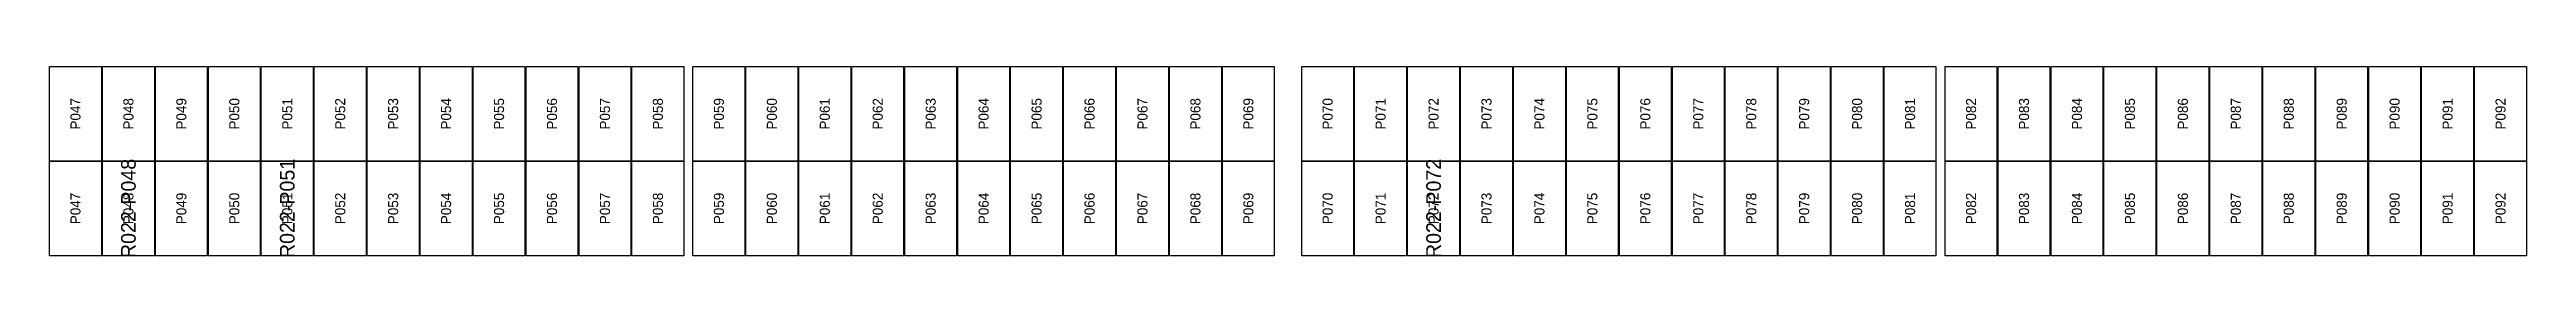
# Model space of a CAD drawing. Extents: x 296295 to 296770, y 651564 to 652121.
# Drawn here: x 296399.6 to 296453.8, y 652035.4 to 652039.6 of the extents above; entities that cross this region are included whole.
import ezdxf
from ezdxf.enums import TextEntityAlignment as Align

# ---------------------------------------------------------------- set-up
doc = ezdxf.new("R2010")
doc.units = 0

msp = doc.modelspace()

# ---------------------------------------------------------------- texts
at = {"layer": 'DEFECT_LABELS'}
for s, p in [('R022-P048', (296401.351, 652036.456)), ('R022-P051', (296404.825, 652036.456)), ('R022-P072', (296429.895, 652036.456))]:
    msp.add_text(s, height=0.32, rotation=90, dxfattribs=at).set_placement(p, align=Align.MIDDLE_CENTER)
at = {"layer": 'PANEL_POSITION'}
for s, p in [('P047', (296400.193, 652038.519)), ('P048', (296401.351, 652038.519)), ('P049', (296402.509, 652038.519)), ('P050', (296403.667, 652038.519)), ('P051', (296404.825, 652038.519)), ('P052', (296405.983, 652038.519)), ('P053', (296407.141, 652038.519)), ('P054', (296408.299, 652038.519)), ('P055', (296409.457, 652038.519)), ('P056', (296410.615, 652038.519)), ('P057', (296411.773, 652038.519)), ('P058', (296412.931, 652038.519)), ('P059', (296414.265, 652038.519)), ('P060', (296415.423, 652038.519)), ('P061', (296416.581, 652038.519)), ('P062', (296417.739, 652038.519)), ('P063', (296418.897, 652038.519)), ('P064', (296420.055, 652038.519)), ('P065', (296421.213, 652038.519)), ('P066', (296422.371, 652038.519)), ('P067', (296423.529, 652038.519)), ('P068', (296424.687, 652038.519)), ('P069', (296425.845, 652038.519)), ('P070', (296427.579, 652038.519)), ('P071', (296428.737, 652038.519)), ('P072', (296429.895, 652038.519)), ('P073', (296431.053, 652038.519)), ('P074', (296432.211, 652038.519)), ('P075', (296433.369, 652038.519)), ('P076', (296434.527, 652038.519)), ('P077', (296435.685, 652038.519)), ('P078', (296436.843, 652038.519)), ('P079', (296438.001, 652038.519)), ('P080', (296439.159, 652038.519)), ('P081', (296440.317, 652038.519)), ('P082', (296441.651, 652038.519)), ('P083', (296442.809, 652038.519)), ('P084', (296443.967, 652038.519)), ('P085', (296445.125, 652038.519)), ('P086', (296446.283, 652038.519)), ('P087', (296447.441, 652038.519)), ('P088', (296448.599, 652038.519)), ('P089', (296449.757, 652038.519)), ('P090', (296450.915, 652038.519)), ('P091', (296452.073, 652038.519)), ('P092', (296453.231, 652038.519)), ('P047', (296400.193, 652036.456)), ('P048', (296401.351, 652036.456)), ('P049', (296402.509, 652036.456)), ('P050', (296403.667, 652036.456)), ('P051', (296404.825, 652036.456)), ('P052', (296405.983, 652036.456)), ('P053', (296407.141, 652036.456)), ('P054', (296408.299, 652036.456)), ('P055', (296409.457, 652036.456)), ('P056', (296410.615, 652036.456)), ('P057', (296411.773, 652036.456)), ('P058', (296412.931, 652036.456)), ('P059', (296414.265, 652036.456)), ('P060', (296415.423, 652036.456)), ('P061', (296416.581, 652036.456)), ('P062', (296417.739, 652036.456)), ('P063', (296418.897, 652036.456)), ('P064', (296420.055, 652036.456)), ('P065', (296421.213, 652036.456)), ('P066', (296422.371, 652036.456)), ('P067', (296423.529, 652036.456)), ('P068', (296424.687, 652036.456)), ('P069', (296425.845, 652036.456)), ('P070', (296427.579, 652036.456)), ('P071', (296428.737, 652036.456)), ('P072', (296429.895, 652036.456)), ('P073', (296431.053, 652036.456)), ('P074', (296432.211, 652036.456)), ('P075', (296433.369, 652036.456)), ('P076', (296434.527, 652036.456)), ('P077', (296435.685, 652036.456)), ('P078', (296436.843, 652036.456)), ('P079', (296438.001, 652036.456)), ('P080', (296439.159, 652036.456)), ('P081', (296440.317, 652036.456)), ('P082', (296441.651, 652036.456)), ('P083', (296442.809, 652036.456)), ('P084', (296443.967, 652036.456)), ('P085', (296445.125, 652036.456)), ('P086', (296446.283, 652036.456)), ('P087', (296447.441, 652036.456)), ('P088', (296448.599, 652036.456)), ('P089', (296449.757, 652036.456)), ('P090', (296450.915, 652036.456)), ('P091', (296452.073, 652036.456)), ('P092', (296453.231, 652036.456))]:
    msp.add_text(s, height=0.22, rotation=90, dxfattribs=at).set_placement(p, align=Align.MIDDLE_CENTER)

# ---------------------------------------------------------------- linework, layer by layer
at = {"layer": 'DEFECTIVE_PANELS'}
for points in [[(296400.784, 652037.488), (296401.918, 652037.488), (296401.918, 652035.425), (296400.784, 652035.425)], [(296404.258, 652037.488), (296405.392, 652037.488), (296405.392, 652035.425), (296404.258, 652035.425)], [(296429.328, 652037.488), (296430.462, 652037.488), (296430.462, 652035.425), (296429.328, 652035.425)]]:
    msp.add_lwpolyline(points, close=True, dxfattribs=at)
at = {"layer": 'PANELS_MASTER'}
for points in [[(296399.626, 652039.551), (296400.76, 652039.551), (296400.76, 652037.488), (296399.626, 652037.488)], [(296400.784, 652039.551), (296401.918, 652039.551), (296401.918, 652037.488), (296400.784, 652037.488)], [(296401.942, 652039.551), (296403.076, 652039.551), (296403.076, 652037.488), (296401.942, 652037.488)], [(296403.1, 652039.551), (296404.234, 652039.551), (296404.234, 652037.488), (296403.1, 652037.488)], [(296404.258, 652039.551), (296405.392, 652039.551), (296405.392, 652037.488), (296404.258, 652037.488)], [(296405.416, 652039.551), (296406.55, 652039.551), (296406.55, 652037.488), (296405.416, 652037.488)], [(296406.574, 652039.551), (296407.708, 652039.551), (296407.708, 652037.488), (296406.574, 652037.488)], [(296407.732, 652039.551), (296408.866, 652039.551), (296408.866, 652037.488), (296407.732, 652037.488)], [(296408.89, 652039.551), (296410.024, 652039.551), (296410.024, 652037.488), (296408.89, 652037.488)], [(296410.048, 652039.551), (296411.182, 652039.551), (296411.182, 652037.488), (296410.048, 652037.488)], [(296411.206, 652039.551), (296412.34, 652039.551), (296412.34, 652037.488), (296411.206, 652037.488)], [(296412.364, 652039.551), (296413.498, 652039.551), (296413.498, 652037.488), (296412.364, 652037.488)], [(296413.698, 652039.551), (296414.832, 652039.551), (296414.832, 652037.488), (296413.698, 652037.488)], [(296414.856, 652039.551), (296415.99, 652039.551), (296415.99, 652037.488), (296414.856, 652037.488)], [(296416.014, 652039.551), (296417.148, 652039.551), (296417.148, 652037.488), (296416.014, 652037.488)], [(296417.172, 652039.551), (296418.306, 652039.551), (296418.306, 652037.488), (296417.172, 652037.488)], [(296418.33, 652039.551), (296419.464, 652039.551), (296419.464, 652037.488), (296418.33, 652037.488)], [(296419.488, 652039.551), (296420.622, 652039.551), (296420.622, 652037.488), (296419.488, 652037.488)], [(296420.646, 652039.551), (296421.78, 652039.551), (296421.78, 652037.488), (296420.646, 652037.488)], [(296421.804, 652039.551), (296422.938, 652039.551), (296422.938, 652037.488), (296421.804, 652037.488)], [(296422.962, 652039.551), (296424.096, 652039.551), (296424.096, 652037.488), (296422.962, 652037.488)], [(296424.12, 652039.551), (296425.254, 652039.551), (296425.254, 652037.488), (296424.12, 652037.488)], [(296425.278, 652039.551), (296426.412, 652039.551), (296426.412, 652037.488), (296425.278, 652037.488)], [(296427.012, 652039.551), (296428.146, 652039.551), (296428.146, 652037.488), (296427.012, 652037.488)], [(296428.17, 652039.551), (296429.304, 652039.551), (296429.304, 652037.488), (296428.17, 652037.488)], [(296429.328, 652039.551), (296430.462, 652039.551), (296430.462, 652037.488), (296429.328, 652037.488)], [(296430.486, 652039.551), (296431.62, 652039.551), (296431.62, 652037.488), (296430.486, 652037.488)], [(296431.644, 652039.551), (296432.778, 652039.551), (296432.778, 652037.488), (296431.644, 652037.488)], [(296432.802, 652039.551), (296433.936, 652039.551), (296433.936, 652037.488), (296432.802, 652037.488)], [(296433.96, 652039.551), (296435.094, 652039.551), (296435.094, 652037.488), (296433.96, 652037.488)], [(296435.118, 652039.551), (296436.252, 652039.551), (296436.252, 652037.488), (296435.118, 652037.488)], [(296436.276, 652039.551), (296437.41, 652039.551), (296437.41, 652037.488), (296436.276, 652037.488)], [(296437.434, 652039.551), (296438.568, 652039.551), (296438.568, 652037.488), (296437.434, 652037.488)], [(296438.592, 652039.551), (296439.726, 652039.551), (296439.726, 652037.488), (296438.592, 652037.488)], [(296439.75, 652039.551), (296440.884, 652039.551), (296440.884, 652037.488), (296439.75, 652037.488)], [(296441.084, 652039.551), (296442.218, 652039.551), (296442.218, 652037.488), (296441.084, 652037.488)], [(296442.242, 652039.551), (296443.376, 652039.551), (296443.376, 652037.488), (296442.242, 652037.488)], [(296443.4, 652039.551), (296444.534, 652039.551), (296444.534, 652037.488), (296443.4, 652037.488)], [(296444.558, 652039.551), (296445.692, 652039.551), (296445.692, 652037.488), (296444.558, 652037.488)], [(296445.716, 652039.551), (296446.85, 652039.551), (296446.85, 652037.488), (296445.716, 652037.488)], [(296446.874, 652039.551), (296448.008, 652039.551), (296448.008, 652037.488), (296446.874, 652037.488)], [(296448.032, 652039.551), (296449.166, 652039.551), (296449.166, 652037.488), (296448.032, 652037.488)], [(296449.19, 652039.551), (296450.324, 652039.551), (296450.324, 652037.488), (296449.19, 652037.488)], [(296450.348, 652039.551), (296451.482, 652039.551), (296451.482, 652037.488), (296450.348, 652037.488)], [(296451.506, 652039.551), (296452.64, 652039.551), (296452.64, 652037.488), (296451.506, 652037.488)], [(296452.664, 652039.551), (296453.798, 652039.551), (296453.798, 652037.488), (296452.664, 652037.488)], [(296399.626, 652037.488), (296400.76, 652037.488), (296400.76, 652035.425), (296399.626, 652035.425)], [(296401.942, 652037.488), (296403.076, 652037.488), (296403.076, 652035.425), (296401.942, 652035.425)], [(296403.1, 652037.488), (296404.234, 652037.488), (296404.234, 652035.425), (296403.1, 652035.425)], [(296405.416, 652037.488), (296406.55, 652037.488), (296406.55, 652035.425), (296405.416, 652035.425)], [(296406.574, 652037.488), (296407.708, 652037.488), (296407.708, 652035.425), (296406.574, 652035.425)], [(296407.732, 652037.488), (296408.866, 652037.488), (296408.866, 652035.425), (296407.732, 652035.425)], [(296408.89, 652037.488), (296410.024, 652037.488), (296410.024, 652035.425), (296408.89, 652035.425)], [(296410.048, 652037.488), (296411.182, 652037.488), (296411.182, 652035.425), (296410.048, 652035.425)], [(296411.206, 652037.488), (296412.34, 652037.488), (296412.34, 652035.425), (296411.206, 652035.425)], [(296412.364, 652037.488), (296413.498, 652037.488), (296413.498, 652035.425), (296412.364, 652035.425)], [(296413.698, 652037.488), (296414.832, 652037.488), (296414.832, 652035.425), (296413.698, 652035.425)], [(296414.856, 652037.488), (296415.99, 652037.488), (296415.99, 652035.425), (296414.856, 652035.425)], [(296416.014, 652037.488), (296417.148, 652037.488), (296417.148, 652035.425), (296416.014, 652035.425)], [(296417.172, 652037.488), (296418.306, 652037.488), (296418.306, 652035.425), (296417.172, 652035.425)], [(296418.33, 652037.488), (296419.464, 652037.488), (296419.464, 652035.425), (296418.33, 652035.425)], [(296419.488, 652037.488), (296420.622, 652037.488), (296420.622, 652035.425), (296419.488, 652035.425)], [(296420.646, 652037.488), (296421.78, 652037.488), (296421.78, 652035.425), (296420.646, 652035.425)], [(296421.804, 652037.488), (296422.938, 652037.488), (296422.938, 652035.425), (296421.804, 652035.425)], [(296422.962, 652037.488), (296424.096, 652037.488), (296424.096, 652035.425), (296422.962, 652035.425)], [(296424.12, 652037.488), (296425.254, 652037.488), (296425.254, 652035.425), (296424.12, 652035.425)], [(296425.278, 652037.488), (296426.412, 652037.488), (296426.412, 652035.425), (296425.278, 652035.425)], [(296427.012, 652037.488), (296428.146, 652037.488), (296428.146, 652035.425), (296427.012, 652035.425)], [(296428.17, 652037.488), (296429.304, 652037.488), (296429.304, 652035.425), (296428.17, 652035.425)], [(296430.486, 652037.488), (296431.62, 652037.488), (296431.62, 652035.425), (296430.486, 652035.425)], [(296431.644, 652037.488), (296432.778, 652037.488), (296432.778, 652035.425), (296431.644, 652035.425)], [(296432.802, 652037.488), (296433.936, 652037.488), (296433.936, 652035.425), (296432.802, 652035.425)], [(296433.96, 652037.488), (296435.094, 652037.488), (296435.094, 652035.425), (296433.96, 652035.425)], [(296435.118, 652037.488), (296436.252, 652037.488), (296436.252, 652035.425), (296435.118, 652035.425)], [(296436.276, 652037.488), (296437.41, 652037.488), (296437.41, 652035.425), (296436.276, 652035.425)], [(296437.434, 652037.488), (296438.568, 652037.488), (296438.568, 652035.425), (296437.434, 652035.425)], [(296438.592, 652037.488), (296439.726, 652037.488), (296439.726, 652035.425), (296438.592, 652035.425)], [(296439.75, 652037.488), (296440.884, 652037.488), (296440.884, 652035.425), (296439.75, 652035.425)], [(296441.084, 652037.488), (296442.218, 652037.488), (296442.218, 652035.425), (296441.084, 652035.425)], [(296442.242, 652037.488), (296443.376, 652037.488), (296443.376, 652035.425), (296442.242, 652035.425)], [(296443.4, 652037.488), (296444.534, 652037.488), (296444.534, 652035.425), (296443.4, 652035.425)], [(296444.558, 652037.488), (296445.692, 652037.488), (296445.692, 652035.425), (296444.558, 652035.425)], [(296445.716, 652037.488), (296446.85, 652037.488), (296446.85, 652035.425), (296445.716, 652035.425)], [(296446.874, 652037.488), (296448.008, 652037.488), (296448.008, 652035.425), (296446.874, 652035.425)], [(296448.032, 652037.488), (296449.166, 652037.488), (296449.166, 652035.425), (296448.032, 652035.425)], [(296449.19, 652037.488), (296450.324, 652037.488), (296450.324, 652035.425), (296449.19, 652035.425)], [(296450.348, 652037.488), (296451.482, 652037.488), (296451.482, 652035.425), (296450.348, 652035.425)], [(296451.506, 652037.488), (296452.64, 652037.488), (296452.64, 652035.425), (296451.506, 652035.425)], [(296452.664, 652037.488), (296453.798, 652037.488), (296453.798, 652035.425), (296452.664, 652035.425)]]:
    msp.add_lwpolyline(points, close=True, dxfattribs=at)

msp.set_redraw_order([(e.dxf.handle, doc.entitydb.next_handle()) for e in msp.query("TEXT MTEXT ATTDEF DIMENSION ARC_DIMENSION")])  # texts and dimensions are drawn at this point

doc.saveas('drawing.dxf')
